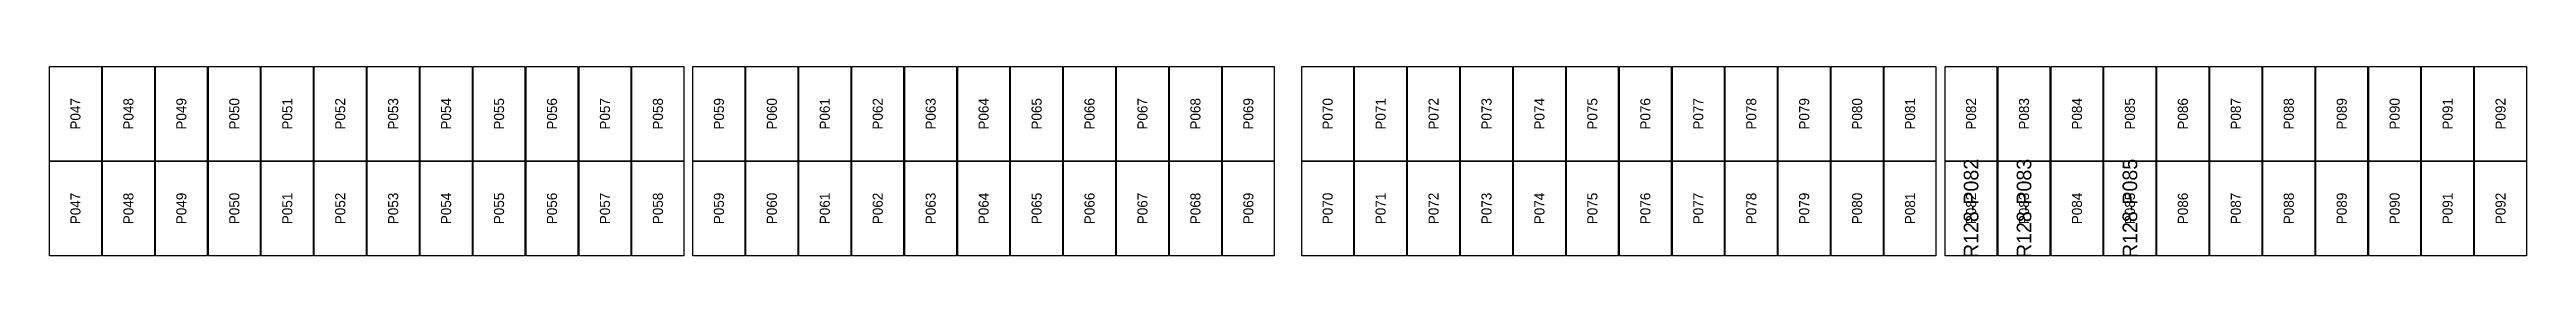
# Model space of a CAD drawing. Extents: x 296295 to 296770, y 651564 to 652121.
# Drawn here: x 296618.6 to 296672.8, y 651604.7 to 651608.9 of the extents above; entities that cross this region are included whole.
import ezdxf
from ezdxf.enums import TextEntityAlignment as Align

# ---------------------------------------------------------------- set-up
doc = ezdxf.new("R2010")
doc.units = 0

msp = doc.modelspace()

# ---------------------------------------------------------------- texts
at = {"layer": 'DEFECT_LABELS'}
for s, p in [('R128-P082', (296660.665, 651605.778)), ('R128-P083', (296661.823, 651605.778)), ('R128-P085', (296664.139, 651605.778))]:
    msp.add_text(s, height=0.32, rotation=90, dxfattribs=at).set_placement(p, align=Align.MIDDLE_CENTER)
at = {"layer": 'PANEL_POSITION'}
for s, p in [('P047', (296619.207, 651607.841)), ('P048', (296620.365, 651607.841)), ('P049', (296621.523, 651607.841)), ('P050', (296622.681, 651607.841)), ('P051', (296623.839, 651607.841)), ('P052', (296624.997, 651607.841)), ('P053', (296626.155, 651607.841)), ('P054', (296627.313, 651607.841)), ('P055', (296628.471, 651607.841)), ('P056', (296629.629, 651607.841)), ('P057', (296630.787, 651607.841)), ('P058', (296631.945, 651607.841)), ('P059', (296633.279, 651607.841)), ('P060', (296634.437, 651607.841)), ('P061', (296635.595, 651607.841)), ('P062', (296636.753, 651607.841)), ('P063', (296637.911, 651607.841)), ('P064', (296639.069, 651607.841)), ('P065', (296640.227, 651607.841)), ('P066', (296641.385, 651607.841)), ('P067', (296642.543, 651607.841)), ('P068', (296643.701, 651607.841)), ('P069', (296644.859, 651607.841)), ('P070', (296646.593, 651607.841)), ('P071', (296647.751, 651607.841)), ('P072', (296648.909, 651607.841)), ('P073', (296650.067, 651607.841)), ('P074', (296651.225, 651607.841)), ('P075', (296652.383, 651607.841)), ('P076', (296653.541, 651607.841)), ('P077', (296654.699, 651607.841)), ('P078', (296655.857, 651607.841)), ('P079', (296657.015, 651607.841)), ('P080', (296658.173, 651607.841)), ('P081', (296659.331, 651607.841)), ('P082', (296660.665, 651607.841)), ('P083', (296661.823, 651607.841)), ('P084', (296662.981, 651607.841)), ('P085', (296664.139, 651607.841)), ('P086', (296665.297, 651607.841)), ('P087', (296666.455, 651607.841)), ('P088', (296667.613, 651607.841)), ('P089', (296668.771, 651607.841)), ('P090', (296669.929, 651607.841)), ('P091', (296671.087, 651607.841)), ('P092', (296672.245, 651607.841)), ('P047', (296619.207, 651605.778)), ('P048', (296620.365, 651605.778)), ('P049', (296621.523, 651605.778)), ('P050', (296622.681, 651605.778)), ('P051', (296623.839, 651605.778)), ('P052', (296624.997, 651605.778)), ('P053', (296626.155, 651605.778)), ('P054', (296627.313, 651605.778)), ('P055', (296628.471, 651605.778)), ('P056', (296629.629, 651605.778)), ('P057', (296630.787, 651605.778)), ('P058', (296631.945, 651605.778)), ('P059', (296633.279, 651605.778)), ('P060', (296634.437, 651605.778)), ('P061', (296635.595, 651605.778)), ('P062', (296636.753, 651605.778)), ('P063', (296637.911, 651605.778)), ('P064', (296639.069, 651605.778)), ('P065', (296640.227, 651605.778)), ('P066', (296641.385, 651605.778)), ('P067', (296642.543, 651605.778)), ('P068', (296643.701, 651605.778)), ('P069', (296644.859, 651605.778)), ('P070', (296646.593, 651605.778)), ('P071', (296647.751, 651605.778)), ('P072', (296648.909, 651605.778)), ('P073', (296650.067, 651605.778)), ('P074', (296651.225, 651605.778)), ('P075', (296652.383, 651605.778)), ('P076', (296653.541, 651605.778)), ('P077', (296654.699, 651605.778)), ('P078', (296655.857, 651605.778)), ('P079', (296657.015, 651605.778)), ('P080', (296658.173, 651605.778)), ('P081', (296659.331, 651605.778)), ('P082', (296660.665, 651605.778)), ('P083', (296661.823, 651605.778)), ('P084', (296662.981, 651605.778)), ('P085', (296664.139, 651605.778)), ('P086', (296665.297, 651605.778)), ('P087', (296666.455, 651605.778)), ('P088', (296667.613, 651605.778)), ('P089', (296668.771, 651605.778)), ('P090', (296669.929, 651605.778)), ('P091', (296671.087, 651605.778)), ('P092', (296672.245, 651605.778))]:
    msp.add_text(s, height=0.22, rotation=90, dxfattribs=at).set_placement(p, align=Align.MIDDLE_CENTER)

# ---------------------------------------------------------------- linework, layer by layer
at = {"layer": 'DEFECTIVE_PANELS'}
for points in [[(296660.098, 651606.81), (296661.232, 651606.81), (296661.232, 651604.747), (296660.098, 651604.747)], [(296661.256, 651606.81), (296662.39, 651606.81), (296662.39, 651604.747), (296661.256, 651604.747)], [(296663.572, 651606.81), (296664.706, 651606.81), (296664.706, 651604.747), (296663.572, 651604.747)]]:
    msp.add_lwpolyline(points, close=True, dxfattribs=at)
at = {"layer": 'PANELS_MASTER'}
for points in [[(296618.64, 651608.873), (296619.774, 651608.873), (296619.774, 651606.81), (296618.64, 651606.81)], [(296619.798, 651608.873), (296620.932, 651608.873), (296620.932, 651606.81), (296619.798, 651606.81)], [(296620.956, 651608.873), (296622.09, 651608.873), (296622.09, 651606.81), (296620.956, 651606.81)], [(296622.114, 651608.873), (296623.248, 651608.873), (296623.248, 651606.81), (296622.114, 651606.81)], [(296623.272, 651608.873), (296624.406, 651608.873), (296624.406, 651606.81), (296623.272, 651606.81)], [(296624.43, 651608.873), (296625.564, 651608.873), (296625.564, 651606.81), (296624.43, 651606.81)], [(296625.588, 651608.873), (296626.722, 651608.873), (296626.722, 651606.81), (296625.588, 651606.81)], [(296626.746, 651608.873), (296627.88, 651608.873), (296627.88, 651606.81), (296626.746, 651606.81)], [(296627.904, 651608.873), (296629.038, 651608.873), (296629.038, 651606.81), (296627.904, 651606.81)], [(296629.062, 651608.873), (296630.196, 651608.873), (296630.196, 651606.81), (296629.062, 651606.81)], [(296630.22, 651608.873), (296631.354, 651608.873), (296631.354, 651606.81), (296630.22, 651606.81)], [(296631.378, 651608.873), (296632.512, 651608.873), (296632.512, 651606.81), (296631.378, 651606.81)], [(296632.712, 651608.873), (296633.846, 651608.873), (296633.846, 651606.81), (296632.712, 651606.81)], [(296633.87, 651608.873), (296635.004, 651608.873), (296635.004, 651606.81), (296633.87, 651606.81)], [(296635.028, 651608.873), (296636.162, 651608.873), (296636.162, 651606.81), (296635.028, 651606.81)], [(296636.186, 651608.873), (296637.32, 651608.873), (296637.32, 651606.81), (296636.186, 651606.81)], [(296637.344, 651608.873), (296638.478, 651608.873), (296638.478, 651606.81), (296637.344, 651606.81)], [(296638.502, 651608.873), (296639.636, 651608.873), (296639.636, 651606.81), (296638.502, 651606.81)], [(296639.66, 651608.873), (296640.794, 651608.873), (296640.794, 651606.81), (296639.66, 651606.81)], [(296640.818, 651608.873), (296641.952, 651608.873), (296641.952, 651606.81), (296640.818, 651606.81)], [(296641.976, 651608.873), (296643.11, 651608.873), (296643.11, 651606.81), (296641.976, 651606.81)], [(296643.134, 651608.873), (296644.268, 651608.873), (296644.268, 651606.81), (296643.134, 651606.81)], [(296644.292, 651608.873), (296645.426, 651608.873), (296645.426, 651606.81), (296644.292, 651606.81)], [(296646.026, 651608.873), (296647.16, 651608.873), (296647.16, 651606.81), (296646.026, 651606.81)], [(296647.184, 651608.873), (296648.318, 651608.873), (296648.318, 651606.81), (296647.184, 651606.81)], [(296648.342, 651608.873), (296649.476, 651608.873), (296649.476, 651606.81), (296648.342, 651606.81)], [(296649.5, 651608.873), (296650.634, 651608.873), (296650.634, 651606.81), (296649.5, 651606.81)], [(296650.658, 651608.873), (296651.792, 651608.873), (296651.792, 651606.81), (296650.658, 651606.81)], [(296651.816, 651608.873), (296652.95, 651608.873), (296652.95, 651606.81), (296651.816, 651606.81)], [(296652.974, 651608.873), (296654.108, 651608.873), (296654.108, 651606.81), (296652.974, 651606.81)], [(296654.132, 651608.873), (296655.266, 651608.873), (296655.266, 651606.81), (296654.132, 651606.81)], [(296655.29, 651608.873), (296656.424, 651608.873), (296656.424, 651606.81), (296655.29, 651606.81)], [(296656.448, 651608.873), (296657.582, 651608.873), (296657.582, 651606.81), (296656.448, 651606.81)], [(296657.606, 651608.873), (296658.74, 651608.873), (296658.74, 651606.81), (296657.606, 651606.81)], [(296658.764, 651608.873), (296659.898, 651608.873), (296659.898, 651606.81), (296658.764, 651606.81)], [(296660.098, 651608.873), (296661.232, 651608.873), (296661.232, 651606.81), (296660.098, 651606.81)], [(296661.256, 651608.873), (296662.39, 651608.873), (296662.39, 651606.81), (296661.256, 651606.81)], [(296662.414, 651608.873), (296663.548, 651608.873), (296663.548, 651606.81), (296662.414, 651606.81)], [(296663.572, 651608.873), (296664.706, 651608.873), (296664.706, 651606.81), (296663.572, 651606.81)], [(296664.73, 651608.873), (296665.864, 651608.873), (296665.864, 651606.81), (296664.73, 651606.81)], [(296665.888, 651608.873), (296667.022, 651608.873), (296667.022, 651606.81), (296665.888, 651606.81)], [(296667.046, 651608.873), (296668.18, 651608.873), (296668.18, 651606.81), (296667.046, 651606.81)], [(296668.204, 651608.873), (296669.338, 651608.873), (296669.338, 651606.81), (296668.204, 651606.81)], [(296669.362, 651608.873), (296670.496, 651608.873), (296670.496, 651606.81), (296669.362, 651606.81)], [(296670.52, 651608.873), (296671.654, 651608.873), (296671.654, 651606.81), (296670.52, 651606.81)], [(296671.678, 651608.873), (296672.812, 651608.873), (296672.812, 651606.81), (296671.678, 651606.81)], [(296618.64, 651606.81), (296619.774, 651606.81), (296619.774, 651604.747), (296618.64, 651604.747)], [(296619.798, 651606.81), (296620.932, 651606.81), (296620.932, 651604.747), (296619.798, 651604.747)], [(296620.956, 651606.81), (296622.09, 651606.81), (296622.09, 651604.747), (296620.956, 651604.747)], [(296622.114, 651606.81), (296623.248, 651606.81), (296623.248, 651604.747), (296622.114, 651604.747)], [(296623.272, 651606.81), (296624.406, 651606.81), (296624.406, 651604.747), (296623.272, 651604.747)], [(296624.43, 651606.81), (296625.564, 651606.81), (296625.564, 651604.747), (296624.43, 651604.747)], [(296625.588, 651606.81), (296626.722, 651606.81), (296626.722, 651604.747), (296625.588, 651604.747)], [(296626.746, 651606.81), (296627.88, 651606.81), (296627.88, 651604.747), (296626.746, 651604.747)], [(296627.904, 651606.81), (296629.038, 651606.81), (296629.038, 651604.747), (296627.904, 651604.747)], [(296629.062, 651606.81), (296630.196, 651606.81), (296630.196, 651604.747), (296629.062, 651604.747)], [(296630.22, 651606.81), (296631.354, 651606.81), (296631.354, 651604.747), (296630.22, 651604.747)], [(296631.378, 651606.81), (296632.512, 651606.81), (296632.512, 651604.747), (296631.378, 651604.747)], [(296632.712, 651606.81), (296633.846, 651606.81), (296633.846, 651604.747), (296632.712, 651604.747)], [(296633.87, 651606.81), (296635.004, 651606.81), (296635.004, 651604.747), (296633.87, 651604.747)], [(296635.028, 651606.81), (296636.162, 651606.81), (296636.162, 651604.747), (296635.028, 651604.747)], [(296636.186, 651606.81), (296637.32, 651606.81), (296637.32, 651604.747), (296636.186, 651604.747)], [(296637.344, 651606.81), (296638.478, 651606.81), (296638.478, 651604.747), (296637.344, 651604.747)], [(296638.502, 651606.81), (296639.636, 651606.81), (296639.636, 651604.747), (296638.502, 651604.747)], [(296639.66, 651606.81), (296640.794, 651606.81), (296640.794, 651604.747), (296639.66, 651604.747)], [(296640.818, 651606.81), (296641.952, 651606.81), (296641.952, 651604.747), (296640.818, 651604.747)], [(296641.976, 651606.81), (296643.11, 651606.81), (296643.11, 651604.747), (296641.976, 651604.747)], [(296643.134, 651606.81), (296644.268, 651606.81), (296644.268, 651604.747), (296643.134, 651604.747)], [(296644.292, 651606.81), (296645.426, 651606.81), (296645.426, 651604.747), (296644.292, 651604.747)], [(296646.026, 651606.81), (296647.16, 651606.81), (296647.16, 651604.747), (296646.026, 651604.747)], [(296647.184, 651606.81), (296648.318, 651606.81), (296648.318, 651604.747), (296647.184, 651604.747)], [(296648.342, 651606.81), (296649.476, 651606.81), (296649.476, 651604.747), (296648.342, 651604.747)], [(296649.5, 651606.81), (296650.634, 651606.81), (296650.634, 651604.747), (296649.5, 651604.747)], [(296650.658, 651606.81), (296651.792, 651606.81), (296651.792, 651604.747), (296650.658, 651604.747)], [(296651.816, 651606.81), (296652.95, 651606.81), (296652.95, 651604.747), (296651.816, 651604.747)], [(296652.974, 651606.81), (296654.108, 651606.81), (296654.108, 651604.747), (296652.974, 651604.747)], [(296654.132, 651606.81), (296655.266, 651606.81), (296655.266, 651604.747), (296654.132, 651604.747)], [(296655.29, 651606.81), (296656.424, 651606.81), (296656.424, 651604.747), (296655.29, 651604.747)], [(296656.448, 651606.81), (296657.582, 651606.81), (296657.582, 651604.747), (296656.448, 651604.747)], [(296657.606, 651606.81), (296658.74, 651606.81), (296658.74, 651604.747), (296657.606, 651604.747)], [(296658.764, 651606.81), (296659.898, 651606.81), (296659.898, 651604.747), (296658.764, 651604.747)], [(296662.414, 651606.81), (296663.548, 651606.81), (296663.548, 651604.747), (296662.414, 651604.747)], [(296664.73, 651606.81), (296665.864, 651606.81), (296665.864, 651604.747), (296664.73, 651604.747)], [(296665.888, 651606.81), (296667.022, 651606.81), (296667.022, 651604.747), (296665.888, 651604.747)], [(296667.046, 651606.81), (296668.18, 651606.81), (296668.18, 651604.747), (296667.046, 651604.747)], [(296668.204, 651606.81), (296669.338, 651606.81), (296669.338, 651604.747), (296668.204, 651604.747)], [(296669.362, 651606.81), (296670.496, 651606.81), (296670.496, 651604.747), (296669.362, 651604.747)], [(296670.52, 651606.81), (296671.654, 651606.81), (296671.654, 651604.747), (296670.52, 651604.747)], [(296671.678, 651606.81), (296672.812, 651606.81), (296672.812, 651604.747), (296671.678, 651604.747)]]:
    msp.add_lwpolyline(points, close=True, dxfattribs=at)

msp.set_redraw_order([(e.dxf.handle, doc.entitydb.next_handle()) for e in msp.query("TEXT MTEXT ATTDEF DIMENSION ARC_DIMENSION")])  # texts and dimensions are drawn at this point

doc.saveas('drawing.dxf')
